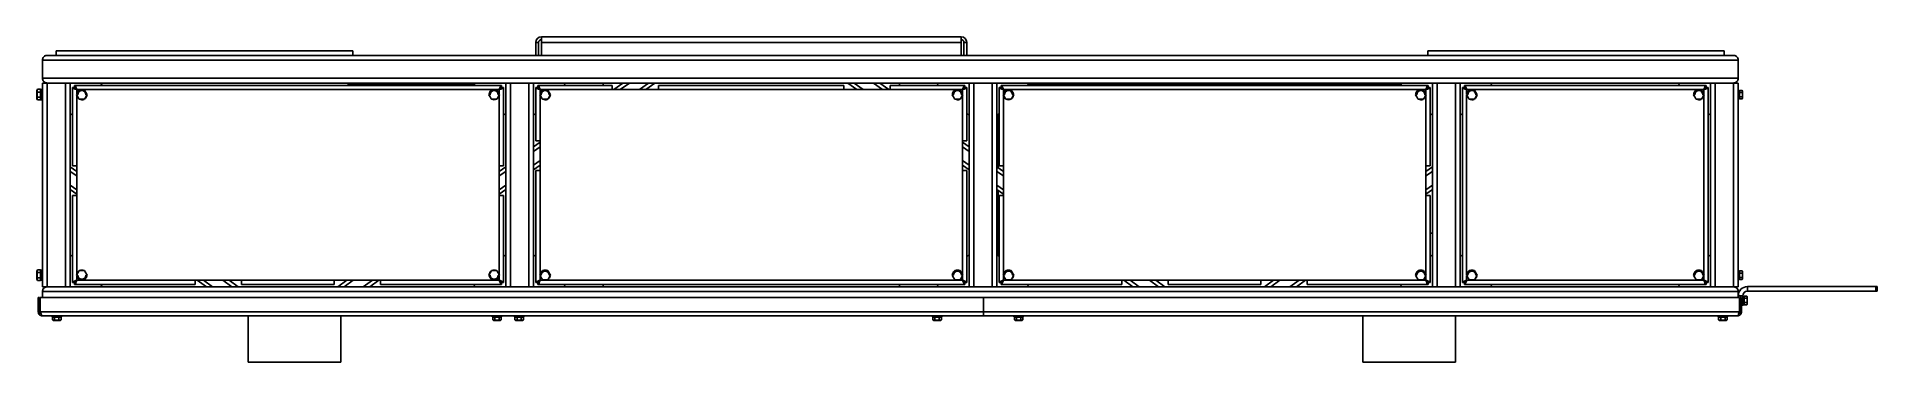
# Paper-space layout '_Superiore' of a CAD drawing. Header units: millimetres. Extents: x -903 to 1083, y -136 to 216.
import ezdxf

# ---------------------------------------------------------------- set-up
doc = ezdxf.new("R2010")
doc.units = ezdxf.units.MM

psp = doc.layouts.new('_Superiore')

# ---------------------------------------------------------------- linework, layer by layer
at = {"color": 7, "linetype": 'Continuous', "lineweight": 25}
for p, q in [((-881.8, 200.7), (-881.8, 195.7)), ((-881.8, 200.7), (-561.8, 200.7)), ((-561.8, 200.7), (-561.8, 195.7)), ((-361.3, 209.7), (-364.3, 209.7)), ((-364.3, 195.7), (-364.3, 209.7)), ((-361.3, 195.7), (-361.3, 209.7)), ((-358.3, 215.7), (94.7, 215.7)), ((-358.3, 215.7), (-358.3, 195.7)), ((-358.3, 209.7), (94.7, 209.7)), ((94.7, 195.7), (94.7, 215.7)), ((100.7, 209.7), (97.7, 209.7)), ((97.7, 209.7), (97.7, 195.7)), ((100.7, 209.7), (100.7, 195.7)), ((598.2, 200.7), (598.2, 195.7)), ((598.2, 200.7), (918.2, 200.7)), ((918.2, 200.7), (918.2, 195.7)), ((-896.8, 190.5), (-896.8, 170.9)), ((-896.8, 190.5), (933.2, 190.5)), ((-891.6, 195.7), (928, 195.7)), ((933.2, 170.9), (933.2, 190.5)), ((-902.9, 157.6), (-902.1, 159)), ((-902.1, 159), (-898.9, 159)), ((-898.9, 147.5), (-898.9, 159)), ((-896.8, 170.9), (933.2, 170.9)), ((-896.8, -54.3), (-896.8, 165.7)), ((-896.8, 165.7), (-265.6, 165.7)), ((-891.6, -54.3), (-891.6, 165.7)), ((-872, -54.3), (-872, 165.7)), ((-866.8, -54.3), (-866.8, 165.7)), ((-864.3, 161), (-864.3, 76.2)), ((-864.3, 161), (-862.8, 161)), ((-401.5, 163.2), (-862.1, 163.2)), ((-862.1, 163.2), (-862.1, 161.7)), ((-831.8, 165.7), (-834.3, 163.2)), ((-566.8, 165.7), (-566.8, 163.7)), ((-429.8, 163.7), (-566.8, 163.7)), ((-429.3, 163.2), (-431.8, 165.7)), ((-401.5, 163.2), (-401.5, 161.7)), ((-399.3, 161), (-400.8, 161)), ((-399.3, 76.2), (-399.3, 161)), ((-396.8, -54.3), (-396.8, 165.7)), ((-391.6, -54.3), (-391.6, 165.7)), ((-372, -54.3), (-372, 165.7)), ((-366.8, -54.3), (-366.8, 165.7)), ((-364.3, 161), (-364.3, 103.2)), ((-364.3, 161), (-362.8, 161)), ((-281.8, 163.2), (-362.1, 163.2)), ((-362.1, 163.2), (-362.1, 161.7)), ((-331.8, 165.7), (-334.3, 163.2)), ((-291.8, 163.2), (-291.8, 165.7)), ((-281.8, 158.7), (-281.8, 163.2)), ((-270.3, 165.7), (-280.1, 158.7)), ((-263.4, 165.7), (-273.2, 158.7)), ((-263.4, 165.7), (-242.8, 165.7)), ((-242.8, 165.7), (-252.6, 158.7)), ((-235.9, 165.7), (-245.7, 158.7)), ((-240.6, 165.7), (-22.9, 165.7)), ((-31.8, 163.2), (-231.8, 163.2)), ((-231.8, 163.2), (-231.8, 158.7)), ((-31.8, 158.7), (-31.8, 163.2)), ((-17.8, 158.7), (-27.6, 165.7)), ((-20.8, 165.7), (-0.1, 165.7)), ((-11, 158.7), (-20.8, 165.7)), ((9.7, 158.7), (-0.1, 165.7)), ((2, 165.7), (933.2, 165.7)), ((16.5, 158.7), (6.8, 165.7)), ((98.5, 163.2), (18.2, 163.2)), ((18.2, 163.2), (18.2, 158.7)), ((28.2, 163.2), (28.2, 165.7)), ((70.7, 163.2), (68.2, 165.7)), ((98.5, 163.2), (98.5, 161.7)), ((100.7, 161), (99.2, 161)), ((100.7, 103.2), (100.7, 161)), ((103.2, -54.3), (103.2, 165.7)), ((108.4, -54.3), (108.4, 165.7)), ((128, -54.3), (128, 165.7)), ((133.2, -54.3), (133.2, 165.7)), ((135.7, 161), (137.2, 161)), ((135.7, 161), (135.7, 76.2)), ((137.9, 163.2), (137.9, 161.7)), ((598.5, 163.2), (137.9, 163.2)), ((168.2, 165.7), (165.7, 163.2)), ((166.2, 163.7), (570.2, 163.7)), ((183.2, 163.2), (183.2, 163.7)), ((203.2, 163.2), (203.2, 163.7)), ((570.7, 163.2), (568.2, 165.7)), ((598.5, 163.2), (598.5, 161.7)), ((600.7, 161), (599.2, 161)), ((600.7, 76.2), (600.7, 161)), ((603.2, -54.3), (603.2, 165.7)), ((608.4, -54.3), (608.4, 165.7)), ((628, -54.3), (628, 165.7)), ((633.2, -54.3), (633.2, 165.7)), ((635.7, 161), (635.7, -49.5)), ((635.7, 161), (637.2, 161)), ((898.5, 163.2), (637.9, 163.2)), ((637.9, 163.2), (637.9, 161.7)), ((668.2, 165.7), (665.7, 163.2)), ((870.7, 163.2), (868.2, 165.7)), ((898.5, 163.2), (898.5, 161.7)), ((900.7, 161), (899.2, 161)), ((900.7, -49.5), (900.7, 161)), ((903.2, -54.3), (903.2, 165.7)), ((908.4, -54.3), (908.4, 165.7)), ((928, -54.3), (928, 165.7)), ((933.2, -54.3), (933.2, 165.7)), ((-902.9, 157.6), (-902.9, 148.9)), ((-902.9, 148.9), (-902.1, 147.5)), ((-902.1, 156.1), (-898.9, 156.1)), ((-902.1, 150.4), (-898.9, 150.4)), ((-902.1, 147.5), (-898.9, 147.5)), ((-898.4, 157.2), (-898.9, 157.2)), ((-898.4, 149.2), (-898.9, 149.2)), ((-898.4, 158.7), (-898.4, 147.7)), ((-896.8, 158.7), (-898.4, 158.7)), ((-896.8, 147.7), (-898.4, 147.7)), ((-858.7, 153.2), (-860, 153.2)), ((-403.8, 158.7), (-859.8, 158.7)), ((-859.8, 158.7), (-859.8, 153.7)), ((-859.8, 152.8), (-859.8, -41.3)), ((-849.9, 153.2), (-848.5, 153.2)), ((-413.7, 153.2), (-415, 153.2)), ((-404.9, 153.2), (-403.5, 153.2)), ((-403.8, 153.7), (-403.8, 158.7)), ((-403.8, -41.3), (-403.8, 152.8)), ((-358.7, 153.2), (-360, 153.2)), ((96.2, 158.7), (-359.8, 158.7)), ((-359.8, 158.7), (-359.8, 153.7)), ((-359.8, 152.8), (-359.8, -41.3)), ((-349.9, 153.2), (-348.5, 153.2)), ((86.3, 153.2), (85, 153.2)), ((95.1, 153.2), (96.5, 153.2)), ((96.2, 153.7), (96.2, 158.7)), ((96.2, -41.3), (96.2, 152.8)), ((141.3, 153.2), (140, 153.2)), ((596.2, 158.7), (140.2, 158.7)), ((140.2, 158.7), (140.2, 153.7)), ((140.2, 152.8), (140.2, -41.3)), ((150.1, 153.2), (151.5, 153.2)), ((586.3, 153.2), (585, 153.2)), ((595.1, 153.2), (596.5, 153.2)), ((596.2, 153.7), (596.2, 158.7)), ((596.2, -41.3), (596.2, 152.8)), ((641.3, 153.2), (640, 153.2)), ((896.2, 158.7), (640.2, 158.7)), ((640.2, 158.7), (640.2, 153.7)), ((640.2, 152.8), (640.2, -41.3)), ((650.1, 153.2), (651.5, 153.2)), ((886.3, 153.2), (885, 153.2)), ((895.1, 153.2), (896.5, 153.2)), ((896.2, 153.7), (896.2, 158.7)), ((896.2, -41.3), (896.2, 152.8)), ((933.2, 158.2), (934, 158.2)), ((933.2, 148.2), (934, 148.2)), ((934, 148.2), (934, 158.2)), ((934, 156.2), (934.5, 156.2)), ((934, 150.2), (934.5, 150.2)), ((934.5, 157.9), (934.5, 148.6)), ((937.5, 157.9), (934.5, 157.9)), ((937.5, 155.6), (934.5, 155.6)), ((937.5, 150.9), (934.5, 150.9)), ((937.5, 148.6), (934.5, 148.6)), ((938, 157), (937.5, 157.9)), ((938, 149.5), (937.5, 148.6)), ((938, 149.5), (938, 157)), ((-864.3, 133.2), (-866.8, 130.7)), ((-396.8, 130.7), (-399.3, 133.2)), ((-364.3, 133.2), (-366.8, 130.7)), ((103.2, 130.7), (100.7, 133.2)), ((135.7, 133.2), (133.2, 130.7)), ((134.7, 74.2), (134.7, 132.2)), ((603.2, 130.7), (600.7, 133.2)), ((635.7, 133.2), (633.2, 130.7)), ((903.2, 130.7), (900.7, 133.2)), ((-359.8, 101.8), (-366.8, 96.8)), ((-364.3, 103.2), (-359.8, 103.2)), ((96.2, 103.2), (100.7, 103.2)), ((103.2, 96.8), (96.2, 101.8)), ((-359.8, 96.9), (-366.8, 91.8)), ((-359.8, 82.1), (-366.8, 77.1)), ((103.2, 91.8), (96.2, 96.9)), ((103.2, 77.1), (96.2, 82.1)), ((-859.8, 70.3), (-866.8, 75.3)), ((-859.8, 65.4), (-866.8, 70.4)), ((-864.3, 76.2), (-859.8, 76.2)), ((-403.8, 76.2), (-399.3, 76.2)), ((-396.8, 75.3), (-403.8, 70.3)), ((-396.8, 70.4), (-403.8, 65.4)), ((-359.8, 77.2), (-366.8, 72.2)), ((-364.3, 71.2), (-364.3, -49.5)), ((-359.8, 71.2), (-364.3, 71.2)), ((103.2, 72.2), (96.2, 77.2)), ((100.7, 71.2), (96.2, 71.2)), ((100.7, -49.5), (100.7, 71.2)), ((140.2, 70.3), (133.2, 75.3)), ((140.2, 65.4), (133.2, 70.4)), ((135.7, 76.2), (140.2, 76.2)), ((596.2, 76.2), (600.7, 76.2)), ((603.2, 75.3), (596.2, 70.3)), ((603.2, 70.4), (596.2, 65.4)), ((-859.8, 50.6), (-866.8, 55.6)), ((-859.8, 45.7), (-866.8, 50.7)), ((-864.3, 44.2), (-864.3, -49.5)), ((-859.8, 44.2), (-864.3, 44.2)), ((-396.8, 55.6), (-403.8, 50.6)), ((-396.8, 50.7), (-403.8, 45.7)), ((-399.3, 44.2), (-403.8, 44.2)), ((-399.3, -49.5), (-399.3, 44.2)), ((140.2, 50.6), (133.2, 55.6)), ((140.2, 45.7), (133.2, 50.7)), ((134.7, -20.8), (134.7, 49.7)), ((135.7, 44.2), (135.7, -49.5)), ((140.2, 44.2), (135.7, 44.2)), ((603.2, 55.6), (596.2, 50.6)), ((603.2, 50.7), (596.2, 45.7)), ((600.7, 44.2), (596.2, 44.2)), ((600.7, -49.5), (600.7, 44.2)), ((135.7, 3.7), (134.7, 3.7)), ((603.2, 3.7), (600.7, 3.7)), ((-866.8, -19.3), (-864.3, -21.8)), ((-399.3, -21.8), (-396.8, -19.3)), ((-366.8, -19.3), (-364.3, -21.8)), ((100.7, -21.8), (103.2, -19.3)), ((133.2, -19.3), (135.7, -21.8)), ((600.7, -21.8), (603.2, -19.3)), ((633.2, -19.3), (635.7, -21.8)), ((900.7, -21.8), (903.2, -19.3)), ((-902.9, -37.4), (-902.1, -36)), ((-902.9, -37.4), (-902.9, -46.1)), ((-902.1, -36), (-898.9, -36)), ((-902.1, -38.9), (-898.9, -38.9)), ((-898.9, -47.5), (-898.9, -36)), ((-898.4, -37.8), (-898.9, -37.8)), ((-896.8, -36.3), (-898.4, -36.3)), ((-898.4, -36.3), (-898.4, -47.3)), ((933.2, -36.8), (934, -36.8)), ((934, -46.8), (934, -36.8)), ((934, -38.8), (934.5, -38.8)), ((934.5, -37.1), (934.5, -46.4)), ((937.5, -37.1), (934.5, -37.1)), ((937.5, -39.4), (934.5, -39.4)), ((938, -38), (937.5, -37.1)), ((938, -45.5), (938, -38)), ((-902.9, -46.1), (-902.1, -47.5)), ((-902.1, -44.6), (-898.9, -44.6)), ((-902.1, -47.5), (-898.9, -47.5)), ((-898.4, -45.8), (-898.9, -45.8)), ((-896.8, -47.3), (-898.4, -47.3)), ((-896.8, -54.3), (-715.2, -54.3)), ((-896.8, -59.5), (933.2, -59.5)), ((-896.8, -59.5), (-896.8, -65.8)), ((-864.3, -49.5), (-862.8, -49.5)), ((-862.1, -51.8), (-862.1, -50.3)), ((-731.8, -51.8), (-862.1, -51.8)), ((-858.7, -41.8), (-860, -41.8)), ((-859.8, -42.2), (-859.8, -47.3)), ((-859.8, -47.3), (-403.8, -47.3)), ((-849.9, -41.8), (-848.5, -41.8)), ((-834.3, -51.8), (-831.8, -54.3)), ((-731.8, -51.8), (-731.8, -47.3)), ((-719.9, -54.3), (-729.7, -47.3)), ((-713.1, -54.3), (-722.8, -47.3)), ((-692.4, -54.3), (-713.1, -54.3)), ((-692.4, -54.3), (-702.2, -47.3)), ((-685.5, -54.3), (-695.3, -47.3)), ((-690.3, -54.3), (-573.2, -54.3)), ((-681.8, -47.3), (-681.8, -51.8)), ((-581.8, -51.8), (-681.8, -51.8)), ((-581.8, -51.8), (-581.8, -47.3)), ((-568.2, -47.3), (-578, -54.3)), ((-561.3, -47.3), (-571.1, -54.3)), ((-550.5, -54.3), (-571.1, -54.3)), ((-540.7, -47.3), (-550.5, -54.3)), ((-548.3, -54.3), (284.8, -54.3)), ((-533.8, -47.3), (-543.6, -54.3)), ((-531.8, -47.3), (-531.8, -51.8)), ((-401.5, -51.8), (-531.8, -51.8)), ((-431.8, -54.3), (-429.3, -51.8)), ((-413.7, -41.8), (-415, -41.8)), ((-404.9, -41.8), (-403.5, -41.8)), ((-403.8, -47.3), (-403.8, -42.2)), ((-401.5, -51.8), (-401.5, -50.3)), ((-399.3, -49.5), (-400.8, -49.5)), ((-364.3, -49.5), (-362.8, -49.5)), ((-362.1, -51.8), (-362.1, -50.3)), ((98.5, -51.8), (-362.1, -51.8)), ((-358.7, -41.8), (-360, -41.8)), ((-359.8, -42.2), (-359.8, -47.3)), ((-359.8, -47.3), (96.2, -47.3)), ((-349.9, -41.8), (-348.5, -41.8)), ((-334.3, -51.8), (-331.8, -54.3)), ((-291.8, -54.3), (-291.8, -51.8)), ((28.2, -54.3), (28.2, -51.8)), ((68.2, -54.3), (70.7, -51.8)), ((86.3, -41.8), (85, -41.8)), ((95.1, -41.8), (96.5, -41.8)), ((96.2, -47.3), (96.2, -42.2)), ((98.5, -51.8), (98.5, -50.3)), ((100.7, -49.5), (99.2, -49.5)), ((135.7, -49.5), (137.2, -49.5)), ((137.9, -51.8), (137.9, -50.3)), ((268.2, -51.8), (137.9, -51.8)), ((141.3, -41.8), (140, -41.8)), ((140.2, -42.2), (140.2, -47.3)), ((140.2, -47.3), (596.2, -47.3)), ((150.1, -41.8), (151.5, -41.8)), ((165.7, -51.8), (168.2, -54.3)), ((268.2, -51.8), (268.2, -47.3)), ((280.1, -54.3), (270.3, -47.3)), ((286.9, -54.3), (277.2, -47.3)), ((307.6, -54.3), (286.9, -54.3)), ((307.6, -54.3), (297.8, -47.3)), ((314.5, -54.3), (304.7, -47.3)), ((309.7, -54.3), (426.8, -54.3)), ((318.2, -47.3), (318.2, -51.8)), ((418.2, -51.8), (318.2, -51.8)), ((418.2, -51.8), (418.2, -47.3)), ((431.8, -47.3), (422, -54.3)), ((438.7, -47.3), (428.9, -54.3)), ((449.5, -54.3), (428.9, -54.3)), ((459.3, -47.3), (449.5, -54.3)), ((451.7, -54.3), (933.2, -54.3)), ((466.2, -47.3), (456.4, -54.3)), ((468.2, -47.3), (468.2, -51.8)), ((598.5, -51.8), (468.2, -51.8)), ((568.2, -54.3), (570.7, -51.8)), ((586.3, -41.8), (585, -41.8)), ((595.1, -41.8), (596.5, -41.8)), ((596.2, -47.3), (596.2, -42.2)), ((598.5, -51.8), (598.5, -50.3)), ((600.7, -49.5), (599.2, -49.5)), ((635.7, -49.5), (637.2, -49.5)), ((637.9, -51.8), (637.9, -50.3)), ((898.5, -51.8), (637.9, -51.8)), ((641.3, -41.8), (640, -41.8)), ((640.2, -42.2), (640.2, -47.3)), ((640.2, -47.3), (896.2, -47.3)), ((650.1, -41.8), (651.5, -41.8)), ((665.7, -51.8), (668.2, -54.3)), ((868.2, -54.3), (870.7, -51.8)), ((886.3, -41.8), (885, -41.8)), ((895.1, -41.8), (896.5, -41.8)), ((896.2, -47.3), (896.2, -42.2)), ((898.5, -51.8), (898.5, -50.3)), ((900.7, -49.5), (899.2, -49.5)), ((933.2, -46.8), (934, -46.8)), ((933.2, -59.5), (933.2, -65.8)), ((934, -44.8), (934.5, -44.8)), ((937.5, -44.1), (934.5, -44.1)), ((937.5, -46.4), (934.5, -46.4)), ((938, -45.5), (937.5, -46.4)), ((943.2, -54.1), (943.2, -59.1)), ((943.2, -54.1), (1083.2, -54.1)), ((943.2, -59.1), (1083.2, -59.1)), ((1081.7, -59.1), (1081.7, -54.1)), ((1083.2, -54.1), (1083.2, -59.1)), ((-901.3, -81.3), (-901.3, -65.8)), ((-899.8, -65.8), (-901.3, -65.8)), ((-899.8, -81.3), (-899.8, -65.8)), ((-899.1, -65.8), (934.5, -65.8)), ((-899.1, -65.8), (-899.1, -81.3)), ((118.7, -65.8), (118.7, -85.8)), ((939, -64.1), (933.2, -64.1)), ((934.5, -81.3), (934.5, -65.8)), ((934.5, -72.6), (935.2, -72.6)), ((935.2, -74.1), (934.5, -74.1)), ((935.2, -65.8), (936.7, -65.8)), ((935.2, -81.3), (935.2, -65.8)), ((936.7, -81.3), (936.7, -65.8)), ((936.7, -72.6), (938.2, -72.6)), ((939, -74.1), (936.7, -74.1)), ((938.2, -74.1), (938.2, -64.1)), ((939, -74.1), (939, -64.1)), ((939, -66.1), (939.5, -66.1)), ((939, -72.1), (939.5, -72.1)), ((939.5, -64.4), (939.5, -73.7)), ((942.5, -64.4), (939.5, -64.4)), ((942.5, -66.7), (939.5, -66.7)), ((942.5, -71.4), (939.5, -71.4)), ((942.5, -73.7), (939.5, -73.7)), ((943, -65.3), (942.5, -64.4)), ((943, -72.8), (942.5, -73.7)), ((943, -72.8), (943, -65.3)), ((-901.3, -81.3), (-899.8, -81.3)), ((-899.1, -81.3), (934.5, -81.3)), ((932.2, -85.8), (-896.8, -85.8)), ((-886.3, -85.8), (-886.3, -86.6)), ((-886.3, -86.6), (-876.3, -86.6)), ((-876.6, -87.1), (-885.9, -87.1)), ((-885.9, -90.1), (-885.9, -87.1)), ((-885, -90.6), (-885.9, -90.1)), ((-885.4, -85.8), (-885.4, -86.6)), ((-885, -90.6), (-877.5, -90.6)), ((-884.3, -86.6), (-884.3, -87.1)), ((-883.6, -90.1), (-883.6, -87.1)), ((-879, -90.1), (-879, -87.1)), ((-878.3, -86.6), (-878.3, -87.1)), ((-877.5, -90.6), (-876.6, -90.1)), ((-876.6, -90.1), (-876.6, -87.1)), ((-876.3, -86.6), (-876.3, -85.8)), ((-674.8, -135.8), (-674.8, -85.8)), ((-574.8, -85.8), (-574.8, -135.8)), ((-411.3, -85.8), (-411.3, -86.6)), ((-411.3, -86.6), (-401.3, -86.6)), ((-401.6, -87.1), (-410.9, -87.1)), ((-410.9, -90.1), (-410.9, -87.1)), ((-410, -90.6), (-410.9, -90.1)), ((-410.4, -85.8), (-410.4, -86.6)), ((-410, -90.6), (-402.5, -90.6)), ((-409.3, -86.6), (-409.3, -87.1)), ((-408.6, -90.1), (-408.6, -87.1)), ((-404, -90.1), (-404, -87.1)), ((-403.3, -86.6), (-403.3, -87.1)), ((-402.5, -90.6), (-401.6, -90.1)), ((-401.6, -90.1), (-401.6, -87.1)), ((-401.3, -86.6), (-401.3, -85.8)), ((-387.3, -85.8), (-387.3, -86.6)), ((-387.3, -86.6), (-377.3, -86.6)), ((-377.6, -87.1), (-386.9, -87.1)), ((-386.9, -90.1), (-386.9, -87.1)), ((-386, -90.6), (-386.9, -90.1)), ((-386.4, -85.8), (-386.4, -86.6)), ((-386, -90.6), (-378.5, -90.6)), ((-385.3, -86.6), (-385.3, -87.1)), ((-384.6, -90.1), (-384.6, -87.1)), ((-380, -90.1), (-380, -87.1)), ((-379.3, -86.6), (-379.3, -87.1)), ((-378.5, -90.6), (-377.6, -90.1)), ((-377.6, -90.1), (-377.6, -87.1)), ((-377.3, -86.6), (-377.3, -85.8)), ((63.7, -85.8), (63.7, -86.6)), ((63.7, -86.6), (73.7, -86.6)), ((73.4, -87.1), (64.1, -87.1)), ((64.1, -90.1), (64.1, -87.1)), ((65, -90.6), (64.1, -90.1)), ((64.6, -85.8), (64.6, -86.6)), ((65, -90.6), (72.5, -90.6)), ((65.7, -86.6), (65.7, -87.1)), ((66.4, -90.1), (66.4, -87.1)), ((71, -90.1), (71, -87.1)), ((71.7, -86.6), (71.7, -87.1)), ((72.5, -90.6), (73.4, -90.1)), ((73.4, -90.1), (73.4, -87.1)), ((73.7, -86.6), (73.7, -85.8)), ((151.7, -85.8), (151.7, -86.6)), ((151.7, -86.6), (161.7, -86.6)), ((161.4, -87.1), (152.1, -87.1)), ((152.1, -90.1), (152.1, -87.1)), ((153, -90.6), (152.1, -90.1)), ((152.6, -85.8), (152.6, -86.6)), ((153, -90.6), (160.5, -90.6)), ((153.7, -86.6), (153.7, -87.1)), ((154.4, -90.1), (154.4, -87.1)), ((159, -90.1), (159, -87.1)), ((159.7, -86.6), (159.7, -87.1)), ((160.5, -90.6), (161.4, -90.1)), ((161.4, -90.1), (161.4, -87.1)), ((161.7, -86.6), (161.7, -85.8)), ((528.2, -85.8), (528.2, -135.8)), ((628.2, -135.8), (628.2, -85.8)), ((911.7, -85.8), (911.7, -86.6)), ((911.7, -86.6), (921.7, -86.6)), ((921.4, -87.1), (912.1, -87.1)), ((912.1, -90.1), (912.1, -87.1)), ((913, -90.6), (912.1, -90.1)), ((912.6, -85.8), (912.6, -86.6)), ((913, -90.6), (920.5, -90.6)), ((913.7, -86.6), (913.7, -87.1)), ((914.4, -90.1), (914.4, -87.1)), ((919, -90.1), (919, -87.1)), ((919.7, -86.6), (919.7, -87.1)), ((920.5, -90.6), (921.4, -90.1)), ((921.4, -90.1), (921.4, -87.1)), ((921.7, -86.6), (921.7, -85.8)), ((936.7, -81.3), (935.2, -81.3)), ((-574.8, -135.8), (-674.8, -135.8)), ((528.2, -135.8), (628.2, -135.8))]:
    psp.add_line(p, q, dxfattribs=at)
at = {"color": 7, "linetype": 'Continuous', "lineweight": 25, "flags": 128}
for points in [[(145.7, 147.7), (144.3, 147.9), (143.5, 148.2)], [(143.6, 158.3), (144.3, 158.6), (145.7, 158.7)], [(145.7, 158.7), (147.2, 158.6), (148, 158.3)], [(147.9, 148.2), (147.2, 147.9), (145.7, 147.7)]]:
    psp.add_lwpolyline(points, dxfattribs=at)
at = {"color": 7, "linetype": 'Continuous', "lineweight": 25}
for centre, radius, start, end in [((-358.3, 209.7), 6, 90, 180), ((-358.3, 209.7), 3, 90, 180), ((94.7, 209.7), 6, 0, 90), ((94.7, 209.7), 3, 0, 90), ((-854.3, 153.2), 5.5, 127.4937, 172.1802), ((-854.3, 153.2), 4.39, 0, 180), ((-854.3, 153.2), 5.5, 65.5154, 113.664), ((-854.3, 153.2), 5.5, 245.5154, 293.664), ((-854.3, 153.2), 5.5, 307.4937, 352.1802), ((-409.3, 153.2), 5.5, 127.4937, 172.1802), ((-409.3, 153.2), 4.39, 0, 180), ((-409.3, 153.2), 5.5, 65.38, 114.62), ((-409.3, 153.2), 5.5, 245.38, 294.62), ((-409.3, 153.2), 5.5, 307.4937, 352.1802), ((-354.3, 153.2), 5.5, 127.4937, 172.1802), ((-354.3, 153.2), 4.39, 0, 180), ((-354.3, 153.2), 5.5, 65.5154, 113.664), ((-354.3, 153.2), 5.5, 245.5154, 293.664), ((-354.3, 153.2), 5.5, 307.4937, 352.1802), ((90.7, 153.2), 5.5, 127.4937, 172.1802), ((90.7, 153.2), 4.39, 0, 180), ((90.7, 153.2), 5.5, 65.5154, 113.664), ((90.7, 153.2), 5.5, 245.5154, 293.664), ((90.7, 153.2), 5.5, 307.4937, 352.1802), ((145.7, 153.2), 5.5, 127.1366, 172.6382), ((145.7, 153.2), 5.5, 188.0338, 232.2185), ((145.7, 153.2), 4.39, 0, 180), ((145.7, 153.2), 5.5, 8.0338, 52.2185), ((145.7, 153.2), 5.5, 307.1366, 352.6382), ((590.7, 153.2), 5.5, 127.4937, 172.1802), ((590.7, 153.2), 4.39, 0, 180), ((590.7, 153.2), 5.5, 65.5154, 113.664), ((590.7, 153.2), 5.5, 245.5154, 293.664), ((590.7, 153.2), 5.5, 307.4937, 352.1802), ((645.7, 153.2), 5.5, 127.4937, 172.1802), ((645.7, 153.2), 4.39, 0, 180), ((645.7, 153.2), 5.5, 65.5154, 113.664), ((645.7, 153.2), 5.5, 245.5154, 293.664), ((645.7, 153.2), 5.5, 307.4937, 352.1802), ((890.7, 153.2), 5.5, 127.4937, 172.1802), ((890.7, 153.2), 4.39, 0, 180), ((890.7, 153.2), 5.5, 65.5154, 113.664), ((890.7, 153.2), 5.5, 245.5154, 293.664), ((890.7, 153.2), 5.5, 307.4937, 352.1802), ((-854.3, -41.8), 5.5, 127.4937, 172.1802), ((-854.3, -41.8), 5.5, 65.5154, 113.664), ((-409.3, -41.8), 5.5, 127.4937, 172.1802), ((-409.3, -41.8), 5.5, 65.5154, 113.664), ((-354.3, -41.8), 5.5, 127.4937, 172.1802), ((-354.3, -41.8), 4.39, 0, 180), ((-354.3, -41.8), 5.5, 65.38, 114.62), ((90.7, -41.8), 5.5, 127.4937, 172.1802), ((90.7, -41.8), 4.39, 0, 180), ((90.7, -41.8), 5.5, 65.5154, 113.664), ((145.7, -41.8), 5.5, 127.4937, 172.1802), ((145.7, -41.8), 4.39, 0, 180), ((145.7, -41.8), 5.5, 65.5154, 113.664), ((590.7, -41.8), 5.5, 127.4937, 172.1802), ((590.7, -41.8), 4.39, 0, 180), ((590.7, -41.8), 5.5, 65.5154, 113.664), ((645.7, -41.8), 5.5, 127.4937, 172.1802), ((645.7, -41.8), 4.39, 0, 180), ((645.7, -41.8), 5.5, 65.38, 114.62), ((890.7, -41.8), 5.5, 127.4937, 172.1802), ((890.7, -41.8), 4.39, 0, 180), ((890.7, -41.8), 5.5, 65.5154, 113.664), ((-854.3, -41.8), 4.39, 180, 0), ((-854.3, -41.8), 5.5, 245.5154, 293.664), ((-854.3, -41.8), 5.5, 307.4937, 352.1802), ((-409.3, -41.8), 4.39, 180, 0), ((-409.3, -41.8), 5.5, 245.5154, 293.664), ((-409.3, -41.8), 5.5, 307.4937, 352.1802), ((-354.3, -41.8), 5.5, 245.38, 294.62), ((-354.3, -41.8), 5.5, 307.4937, 352.1802), ((90.7, -41.8), 5.5, 245.5154, 293.664), ((90.7, -41.8), 5.5, 307.4937, 352.1802), ((145.7, -41.8), 5.5, 245.5154, 293.664), ((145.7, -41.8), 5.5, 307.4937, 352.1802), ((590.7, -41.8), 5.5, 245.5154, 293.664), ((590.7, -41.8), 5.5, 307.4937, 352.1802), ((645.7, -41.8), 5.5, 245.38, 294.62), ((645.7, -41.8), 5.5, 307.4937, 352.1802), ((890.7, -41.8), 5.5, 245.5154, 293.664), ((890.7, -41.8), 5.5, 307.4937, 352.1802), ((943.2, -64.1), 10, 90, 180), ((943.2, -64.1), 5, 90, 180)]:
    psp.add_arc(centre, radius, start, end, dxfattribs=at)
for points, knots in [([(-891.6, 195.7), (-892, 195.7), (-893, 195.6), (-894.4, 195), (-895.5, 194), (-896.3, 192.9), (-896.7, 191.7), (-896.7, 190.9), (-896.8, 190.5)], [0, 0, 0, 0, 0.204354, 0.415712, 0.616815, 0.759332, 0.886228, 1, 1, 1, 1]), ([(-896.8, 190.5), (-896.7, 191), (-896.6, 192.1), (-895.9, 193.5), (-894.8, 194.7), (-893.3, 195.6), (-892.1, 195.7), (-891.6, 195.7)], [0, 0, 0, 0, 0.146754, 0.316126, 0.510248, 0.757793, 1, 1, 1, 1]), ([(928, 195.7), (928.5, 195.7), (929.5, 195.6), (930.9, 195), (932, 194), (932.7, 192.9), (933.2, 191.7), (933.2, 190.9), (933.2, 190.5)], [0, 0, 0, 0, 0.204354, 0.415712, 0.616815, 0.759332, 0.886228, 1, 1, 1, 1]), ([(933.2, 190.5), (933.2, 191), (933.1, 192.1), (932.4, 193.5), (931.3, 194.7), (929.7, 195.6), (928.6, 195.7), (928, 195.7)], [0, 0, 0, 0, 0.146754, 0.316126, 0.510248, 0.757793, 1, 1, 1, 1]), ([(-902.1, 156.1), (-902.3, 156.6), (-902.7, 157.6), (-902.3, 158.5), (-902.1, 159)], [0, 0, 0, 0, 0.499067, 1, 1, 1, 1]), ([(-896.8, 170.9), (-896.7, 170.5), (-896.6, 169.4), (-895.9, 168), (-894.8, 166.7), (-893.3, 165.9), (-892.1, 165.8), (-891.6, 165.7)], [0, 0, 0, 0, 0.146754, 0.316126, 0.510248, 0.757793, 1, 1, 1, 1]), ([(-891.6, 165.7), (-892, 165.8), (-893, 165.9), (-894.4, 166.5), (-895.5, 167.5), (-896.3, 168.6), (-896.7, 169.8), (-896.7, 170.6), (-896.8, 170.9)], [0, 0, 0, 0, 0.204354, 0.415712, 0.616815, 0.759332, 0.886228, 1, 1, 1, 1]), ([(-270.3, 165.7), (-270.3, 165.7), (-270.2, 165.7), (-269.8, 165.7), (-269.2, 165.7), (-267.9, 165.7), (-265.9, 165.7), (-264.3, 165.7), (-263.4, 165.7)], [0, 0, 0, 0, 0.085005, 0.180816, 0.291502, 0.418244, 0.70617, 1, 1, 1, 1]), ([(-242.8, 165.7), (-241.9, 165.7), (-240.2, 165.7), (-238.3, 165.7), (-237, 165.7), (-236.4, 165.7), (-236, 165.7), (-235.9, 165.7), (-235.9, 165.7)], [0, 0, 0, 0, 0.29383, 0.581756, 0.708498, 0.819184, 0.914995, 1, 1, 1, 1]), ([(-27.6, 165.7), (-27.6, 165.7), (-27.6, 165.7), (-27.1, 165.7), (-26.5, 165.7), (-25.2, 165.7), (-23.3, 165.7), (-21.6, 165.7), (-20.8, 165.7)], [0, 0, 0, 0, 0.085005, 0.180816, 0.291502, 0.418244, 0.70617, 1, 1, 1, 1]), ([(-0.1, 165.7), (0.7, 165.7), (2.4, 165.7), (4.4, 165.7), (5.6, 165.7), (6.3, 165.7), (6.7, 165.7), (6.7, 165.7), (6.8, 165.7)], [0, 0, 0, 0, 0.29383, 0.581756, 0.708498, 0.819184, 0.914995, 1, 1, 1, 1]), ([(933.2, 170.9), (933.2, 170.5), (933.1, 169.4), (932.4, 168), (931.3, 166.7), (929.7, 165.9), (928.6, 165.8), (928, 165.7)], [0, 0, 0, 0, 0.146754, 0.316126, 0.510248, 0.757793, 1, 1, 1, 1]), ([(928, 165.7), (928.5, 165.8), (929.5, 165.9), (930.9, 166.5), (932, 167.5), (932.7, 168.6), (933.2, 169.8), (933.2, 170.6), (933.2, 170.9)], [0, 0, 0, 0, 0.204354, 0.415712, 0.616815, 0.759332, 0.886228, 1, 1, 1, 1]), ([(-902.1, 150.4), (-902.3, 151.3), (-902.7, 153.2), (-902.3, 155.2), (-902.1, 156.1)], [0, 0, 0, 0, 0.500137, 1, 1, 1, 1]), ([(-902.1, 147.5), (-902.3, 148), (-902.7, 148.9), (-902.3, 149.9), (-902.1, 150.4)], [0, 0, 0, 0, 0.499067, 1, 1, 1, 1]), ([(-857.1, 158.2), (-857.6, 157.4), (-858.6, 155.7), (-859.6, 154.1), (-860, 153.2)], [0, 0, 0, 0, 0.499067, 1, 1, 1, 1]), ([(-860, 153.2), (-859.6, 152.4), (-858.6, 150.7), (-857.6, 149.1), (-857.1, 148.2)], [0, 0, 0, 0, 0.499067, 1, 1, 1, 1]), ([(-851.4, 158.2), (-852.3, 158.2), (-854.3, 158.2), (-856.2, 158.2), (-857.1, 158.2)], [0, 0, 0, 0, 0.500137, 1, 1, 1, 1]), ([(-857.1, 148.2), (-856.2, 148.2), (-854.3, 148.2), (-852.3, 148.2), (-851.4, 148.2)], [0, 0, 0, 0, 0.499863, 1, 1, 1, 1]), ([(-848.5, 153.2), (-849, 154.1), (-849.9, 155.7), (-850.9, 157.4), (-851.4, 158.2)], [0, 0, 0, 0, 0.499067, 1, 1, 1, 1]), ([(-851.4, 148.2), (-850.9, 149.1), (-849.9, 150.7), (-849, 152.4), (-848.5, 153.2)], [0, 0, 0, 0, 0.4990672, 1, 1, 1, 1]), ([(-412.1, 158.2), (-412.6, 157.4), (-413.6, 155.7), (-414.6, 154.1), (-415, 153.2)], [0, 0, 0, 0, 0.499067, 1, 1, 1, 1]), ([(-415, 153.2), (-414.6, 152.4), (-413.6, 150.7), (-412.6, 149.1), (-412.1, 148.2)], [0, 0, 0, 0, 0.499067, 1, 1, 1, 1]), ([(-406.4, 158.2), (-407.3, 158.2), (-409.3, 158.2), (-411.2, 158.2), (-412.1, 158.2)], [0, 0, 0, 0, 0.500137, 1, 1, 1, 1]), ([(-412.1, 148.2), (-411.2, 148.2), (-409.3, 148.2), (-407.3, 148.2), (-406.4, 148.2)], [0, 0, 0, 0, 0.499863, 1, 1, 1, 1]), ([(-403.5, 153.2), (-404, 154.1), (-404.9, 155.7), (-405.9, 157.4), (-406.4, 158.2)], [0, 0, 0, 0, 0.499067, 1, 1, 1, 1]), ([(-406.4, 148.2), (-405.9, 149.1), (-404.9, 150.7), (-404, 152.4), (-403.5, 153.2)], [0, 0, 0, 0, 0.4990672, 1, 1, 1, 1]), ([(-357.1, 158.2), (-357.6, 157.4), (-358.6, 155.7), (-359.6, 154.1), (-360, 153.2)], [0, 0, 0, 0, 0.499067, 1, 1, 1, 1]), ([(-360, 153.2), (-359.6, 152.4), (-358.6, 150.7), (-357.6, 149.1), (-357.1, 148.2)], [0, 0, 0, 0, 0.499067, 1, 1, 1, 1]), ([(-351.4, 158.2), (-352.3, 158.2), (-354.3, 158.2), (-356.2, 158.2), (-357.1, 158.2)], [0, 0, 0, 0, 0.500137, 1, 1, 1, 1]), ([(-357.1, 148.2), (-356.2, 148.2), (-354.3, 148.2), (-352.3, 148.2), (-351.4, 148.2)], [0, 0, 0, 0, 0.499863, 1, 1, 1, 1]), ([(-348.5, 153.2), (-349, 154.1), (-349.9, 155.7), (-350.9, 157.4), (-351.4, 158.2)], [0, 0, 0, 0, 0.499067, 1, 1, 1, 1]), ([(-351.4, 148.2), (-350.9, 149.1), (-349.9, 150.7), (-349, 152.4), (-348.5, 153.2)], [0, 0, 0, 0, 0.4990672, 1, 1, 1, 1]), ([(87.9, 158.2), (87.4, 157.4), (86.4, 155.7), (85.4, 154.1), (85, 153.2)], [0, 0, 0, 0, 0.499067, 1, 1, 1, 1]), ([(85, 153.2), (85.4, 152.4), (86.4, 150.7), (87.4, 149.1), (87.9, 148.2)], [0, 0, 0, 0, 0.499067, 1, 1, 1, 1]), ([(93.6, 158.2), (92.7, 158.2), (90.7, 158.2), (88.8, 158.2), (87.9, 158.2)], [0, 0, 0, 0, 0.500137, 1, 1, 1, 1]), ([(87.9, 148.2), (88.8, 148.2), (90.7, 148.2), (92.7, 148.2), (93.6, 148.2)], [0, 0, 0, 0, 0.499863, 1, 1, 1, 1]), ([(96.5, 153.2), (96, 154.1), (95.1, 155.7), (94.1, 157.4), (93.6, 158.2)], [0, 0, 0, 0, 0.499067, 1, 1, 1, 1]), ([(93.6, 148.2), (94.1, 149.1), (95.1, 150.7), (96, 152.4), (96.5, 153.2)], [0, 0, 0, 0, 0.4990672, 1, 1, 1, 1]), ([(142.9, 158.2), (142.4, 157.4), (141.4, 155.7), (140.4, 154.1), (140, 153.2)], [0, 0, 0, 0, 0.499067, 1, 1, 1, 1]), ([(140, 153.2), (140.4, 152.4), (141.4, 150.7), (142.4, 149.1), (142.9, 148.2)], [0, 0, 0, 0, 0.499067, 1, 1, 1, 1]), ([(148.6, 158.2), (147.7, 158.2), (145.7, 158.2), (143.8, 158.2), (142.9, 158.2)], [0, 0, 0, 0, 0.500137, 1, 1, 1, 1]), ([(142.9, 148.2), (143.8, 148.2), (145.7, 148.2), (147.7, 148.2), (148.6, 148.2)], [0, 0, 0, 0, 0.499863, 1, 1, 1, 1]), ([(151.5, 153.2), (151, 154.1), (150.1, 155.7), (149.1, 157.4), (148.6, 158.2)], [0, 0, 0, 0, 0.499067, 1, 1, 1, 1]), ([(148.6, 148.2), (149.1, 149.1), (150.1, 150.7), (151, 152.4), (151.5, 153.2)], [0, 0, 0, 0, 0.4990672, 1, 1, 1, 1]), ([(587.9, 158.2), (587.4, 157.4), (586.4, 155.7), (585.4, 154.1), (585, 153.2)], [0, 0, 0, 0, 0.499067, 1, 1, 1, 1]), ([(585, 153.2), (585.4, 152.4), (586.4, 150.7), (587.4, 149.1), (587.9, 148.2)], [0, 0, 0, 0, 0.499067, 1, 1, 1, 1]), ([(593.6, 158.2), (592.7, 158.2), (590.7, 158.2), (588.8, 158.2), (587.9, 158.2)], [0, 0, 0, 0, 0.500137, 1, 1, 1, 1]), ([(587.9, 148.2), (588.8, 148.2), (590.7, 148.2), (592.7, 148.2), (593.6, 148.2)], [0, 0, 0, 0, 0.499863, 1, 1, 1, 1]), ([(596.5, 153.2), (596, 154.1), (595.1, 155.7), (594.1, 157.4), (593.6, 158.2)], [0, 0, 0, 0, 0.499067, 1, 1, 1, 1]), ([(593.6, 148.2), (594.1, 149.1), (595.1, 150.7), (596, 152.4), (596.5, 153.2)], [0, 0, 0, 0, 0.4990672, 1, 1, 1, 1]), ([(642.9, 158.2), (642.4, 157.4), (641.4, 155.7), (640.4, 154.1), (640, 153.2)], [0, 0, 0, 0, 0.499067, 1, 1, 1, 1]), ([(640, 153.2), (640.4, 152.4), (641.4, 150.7), (642.4, 149.1), (642.9, 148.2)], [0, 0, 0, 0, 0.499067, 1, 1, 1, 1]), ([(648.6, 158.2), (647.7, 158.2), (645.7, 158.2), (643.8, 158.2), (642.9, 158.2)], [0, 0, 0, 0, 0.500137, 1, 1, 1, 1]), ([(642.9, 148.2), (643.8, 148.2), (645.7, 148.2), (647.7, 148.2), (648.6, 148.2)], [0, 0, 0, 0, 0.499863, 1, 1, 1, 1]), ([(651.5, 153.2), (651, 154.1), (650.1, 155.7), (649.1, 157.4), (648.6, 158.2)], [0, 0, 0, 0, 0.499067, 1, 1, 1, 1]), ([(648.6, 148.2), (649.1, 149.1), (650.1, 150.7), (651, 152.4), (651.5, 153.2)], [0, 0, 0, 0, 0.4990672, 1, 1, 1, 1]), ([(887.9, 158.2), (887.4, 157.4), (886.4, 155.7), (885.4, 154.1), (885, 153.2)], [0, 0, 0, 0, 0.499067, 1, 1, 1, 1]), ([(885, 153.2), (885.4, 152.4), (886.4, 150.7), (887.4, 149.1), (887.9, 148.2)], [0, 0, 0, 0, 0.499067, 1, 1, 1, 1]), ([(893.6, 158.2), (892.7, 158.2), (890.7, 158.2), (888.8, 158.2), (887.9, 158.2)], [0, 0, 0, 0, 0.500137, 1, 1, 1, 1]), ([(887.9, 148.2), (888.8, 148.2), (890.7, 148.2), (892.7, 148.2), (893.6, 148.2)], [0, 0, 0, 0, 0.499863, 1, 1, 1, 1]), ([(896.5, 153.2), (896, 154.1), (895.1, 155.7), (894.1, 157.4), (893.6, 158.2)], [0, 0, 0, 0, 0.499067, 1, 1, 1, 1]), ([(893.6, 148.2), (894.1, 149.1), (895.1, 150.7), (896, 152.4), (896.5, 153.2)], [0, 0, 0, 0, 0.4990672, 1, 1, 1, 1]), ([(937.5, 157.9), (937.7, 157.5), (938.1, 156.7), (937.7, 155.9), (937.5, 155.6)], [0, 0, 0, 0, 0.499067, 1, 1, 1, 1]), ([(937.5, 155.6), (937.7, 154.8), (938.1, 153.2), (937.7, 151.7), (937.5, 150.9)], [0, 0, 0, 0, 0.500142, 1, 1, 1, 1]), ([(937.5, 150.9), (937.7, 150.6), (938.1, 149.8), (937.7, 149), (937.5, 148.6)], [0, 0, 0, 0, 0.499067, 1, 1, 1, 1]), ([(-366.8, 91.8), (-366.8, 92.5), (-366.8, 93.9), (-366.8, 95.6), (-366.8, 96.6), (-366.8, 96.7), (-366.8, 96.8)], [0, 0, 0, 0, 0.294936, 0.595376, 0.810635, 1, 1, 1, 1]), ([(103.2, 96.8), (103.2, 96.7), (103.2, 96.6), (103.2, 96), (103.2, 94.9), (103.2, 93.5), (103.2, 92.4), (103.2, 91.8)], [0, 0, 0, 0, 0.158956, 0.336544, 0.531225, 0.770397, 1, 1, 1, 1]), ([(-866.8, 70.4), (-866.8, 71.1), (-866.8, 72.5), (-866.8, 74.1), (-866.8, 75.1), (-866.8, 75.3), (-866.8, 75.3)], [0, 0, 0, 0, 0.294936, 0.595376, 0.810635, 1, 1, 1, 1]), ([(-396.8, 75.3), (-396.8, 75.3), (-396.8, 75.2), (-396.8, 74.5), (-396.8, 73.5), (-396.8, 72), (-396.8, 70.9), (-396.8, 70.4)], [0, 0, 0, 0, 0.158956, 0.336544, 0.531225, 0.770397, 1, 1, 1, 1]), ([(-366.8, 72.2), (-366.8, 72.2), (-366.8, 72.3), (-366.8, 72.9), (-366.8, 74), (-366.8, 75.5), (-366.8, 76.6), (-366.8, 77.1)], [0, 0, 0, 0, 0.158956, 0.336544, 0.531225, 0.770397, 1, 1, 1, 1]), ([(103.2, 77.1), (103.2, 76.4), (103.2, 75), (103.2, 73.4), (103.2, 72.3), (103.2, 72.2), (103.2, 72.2)], [0, 0, 0, 0, 0.294936, 0.595376, 0.810635, 1, 1, 1, 1]), ([(133.2, 70.4), (133.2, 71.1), (133.2, 72.5), (133.2, 74.1), (133.2, 75.1), (133.2, 75.3), (133.2, 75.3)], [0, 0, 0, 0, 0.294936, 0.595376, 0.810635, 1, 1, 1, 1]), ([(603.2, 75.3), (603.2, 75.3), (603.2, 75.2), (603.2, 74.5), (603.2, 73.5), (603.2, 72), (603.2, 70.9), (603.2, 70.4)], [0, 0, 0, 0, 0.158956, 0.3365435, 0.5312249, 0.7703965, 1, 1, 1, 1]), ([(-866.8, 50.7), (-866.8, 50.8), (-866.8, 50.8), (-866.8, 51.5), (-866.8, 52.6), (-866.8, 54), (-866.8, 55.1), (-866.8, 55.6)], [0, 0, 0, 0, 0.158956, 0.336544, 0.531225, 0.770397, 1, 1, 1, 1]), ([(-396.8, 55.6), (-396.8, 55), (-396.8, 53.6), (-396.8, 51.9), (-396.8, 50.9), (-396.8, 50.8), (-396.8, 50.7)], [0, 0, 0, 0, 0.294936, 0.595376, 0.810635, 1, 1, 1, 1]), ([(133.2, 50.7), (133.2, 50.8), (133.2, 50.8), (133.2, 51.5), (133.2, 52.6), (133.2, 54), (133.2, 55.1), (133.2, 55.6)], [0, 0, 0, 0, 0.158956, 0.336544, 0.531225, 0.770397, 1, 1, 1, 1]), ([(603.2, 55.6), (603.2, 55), (603.2, 53.6), (603.2, 51.9), (603.2, 50.9), (603.2, 50.8), (603.2, 50.7)], [0, 0, 0, 0, 0.2949363, 0.5953756, 0.8106349, 1, 1, 1, 1]), ([(-902.1, -38.9), (-902.3, -38.4), (-902.7, -37.4), (-902.3, -36.5), (-902.1, -36)], [0, 0, 0, 0, 0.499067, 1, 1, 1, 1]), ([(-902.1, -44.6), (-902.3, -43.7), (-902.7, -41.8), (-902.3, -39.8), (-902.1, -38.9)], [0, 0, 0, 0, 0.500137, 1, 1, 1, 1]), ([(-857.1, -36.8), (-857.6, -37.6), (-858.6, -39.3), (-859.6, -40.9), (-860, -41.8)], [0, 0, 0, 0, 0.499067, 1, 1, 1, 1]), ([(-851.4, -36.8), (-852.3, -36.8), (-854.3, -36.8), (-856.2, -36.8), (-857.1, -36.8)], [0, 0, 0, 0, 0.500137, 1, 1, 1, 1]), ([(-848.5, -41.8), (-849, -40.9), (-849.9, -39.3), (-850.9, -37.6), (-851.4, -36.8)], [0, 0, 0, 0, 0.499067, 1, 1, 1, 1]), ([(-412.1, -36.8), (-412.6, -37.6), (-413.6, -39.3), (-414.6, -40.9), (-415, -41.8)], [0, 0, 0, 0, 0.499067, 1, 1, 1, 1]), ([(-406.4, -36.8), (-407.3, -36.8), (-409.3, -36.8), (-411.2, -36.8), (-412.1, -36.8)], [0, 0, 0, 0, 0.500137, 1, 1, 1, 1]), ([(-403.5, -41.8), (-404, -40.9), (-404.9, -39.3), (-405.9, -37.6), (-406.4, -36.8)], [0, 0, 0, 0, 0.499067, 1, 1, 1, 1]), ([(-357.1, -36.8), (-357.6, -37.6), (-358.6, -39.3), (-359.6, -40.9), (-360, -41.8)], [0, 0, 0, 0, 0.499067, 1, 1, 1, 1]), ([(-351.4, -36.8), (-352.3, -36.8), (-354.3, -36.8), (-356.2, -36.8), (-357.1, -36.8)], [0, 0, 0, 0, 0.500137, 1, 1, 1, 1]), ([(-348.5, -41.8), (-349, -40.9), (-349.9, -39.3), (-350.9, -37.6), (-351.4, -36.8)], [0, 0, 0, 0, 0.499067, 1, 1, 1, 1]), ([(87.9, -36.8), (87.4, -37.6), (86.4, -39.3), (85.4, -40.9), (85, -41.8)], [0, 0, 0, 0, 0.499067, 1, 1, 1, 1]), ([(93.6, -36.8), (92.7, -36.8), (90.7, -36.8), (88.8, -36.8), (87.9, -36.8)], [0, 0, 0, 0, 0.500137, 1, 1, 1, 1]), ([(96.5, -41.8), (96, -40.9), (95.1, -39.3), (94.1, -37.6), (93.6, -36.8)], [0, 0, 0, 0, 0.499067, 1, 1, 1, 1]), ([(142.9, -36.8), (142.4, -37.6), (141.4, -39.3), (140.4, -40.9), (140, -41.8)], [0, 0, 0, 0, 0.499067, 1, 1, 1, 1]), ([(148.6, -36.8), (147.7, -36.8), (145.7, -36.8), (143.8, -36.8), (142.9, -36.8)], [0, 0, 0, 0, 0.500137, 1, 1, 1, 1]), ([(151.5, -41.8), (151, -40.9), (150.1, -39.3), (149.1, -37.6), (148.6, -36.8)], [0, 0, 0, 0, 0.499067, 1, 1, 1, 1]), ([(587.9, -36.8), (587.4, -37.6), (586.4, -39.3), (585.4, -40.9), (585, -41.8)], [0, 0, 0, 0, 0.499067, 1, 1, 1, 1]), ([(593.6, -36.8), (592.7, -36.8), (590.7, -36.8), (588.8, -36.8), (587.9, -36.8)], [0, 0, 0, 0, 0.500137, 1, 1, 1, 1]), ([(596.5, -41.8), (596, -40.9), (595.1, -39.3), (594.1, -37.6), (593.6, -36.8)], [0, 0, 0, 0, 0.499067, 1, 1, 1, 1]), ([(642.9, -36.8), (642.4, -37.6), (641.4, -39.3), (640.4, -40.9), (640, -41.8)], [0, 0, 0, 0, 0.499067, 1, 1, 1, 1]), ([(648.6, -36.8), (647.7, -36.8), (645.7, -36.8), (643.8, -36.8), (642.9, -36.8)], [0, 0, 0, 0, 0.500137, 1, 1, 1, 1]), ([(651.5, -41.8), (651, -40.9), (650.1, -39.3), (649.1, -37.6), (648.6, -36.8)], [0, 0, 0, 0, 0.499067, 1, 1, 1, 1]), ([(887.9, -36.8), (887.4, -37.6), (886.4, -39.3), (885.4, -40.9), (885, -41.8)], [0, 0, 0, 0, 0.499067, 1, 1, 1, 1]), ([(893.6, -36.8), (892.7, -36.8), (890.7, -36.8), (888.8, -36.8), (887.9, -36.8)], [0, 0, 0, 0, 0.500137, 1, 1, 1, 1]), ([(896.5, -41.8), (896, -40.9), (895.1, -39.3), (894.1, -37.6), (893.6, -36.8)], [0, 0, 0, 0, 0.499067, 1, 1, 1, 1]), ([(937.5, -37.1), (937.7, -37.5), (938.1, -38.3), (937.7, -39.1), (937.5, -39.4)], [0, 0, 0, 0, 0.499067, 1, 1, 1, 1]), ([(937.5, -39.4), (937.7, -40.2), (938.1, -41.8), (937.7, -43.3), (937.5, -44.1)], [0, 0, 0, 0, 0.500142, 1, 1, 1, 1]), ([(-902.1, -47.5), (-902.3, -47), (-902.7, -46.1), (-902.3, -45.1), (-902.1, -44.6)], [0, 0, 0, 0, 0.499067, 1, 1, 1, 1]), ([(-896.8, -59.5), (-896.7, -59), (-896.6, -57.9), (-895.9, -56.5), (-894.8, -55.3), (-893.3, -54.4), (-892.1, -54.3), (-891.6, -54.3)], [0, 0, 0, 0, 0.146754, 0.316126, 0.510248, 0.757793, 1, 1, 1, 1]), ([(-891.6, -54.3), (-892, -54.3), (-893, -54.4), (-894.4, -55), (-895.5, -56), (-896.3, -57.1), (-896.7, -58.3), (-896.7, -59.1), (-896.8, -59.5)], [0, 0, 0, 0, 0.204354, 0.415712, 0.616815, 0.759332, 0.886228, 1, 1, 1, 1]), ([(-860, -41.8), (-859.6, -42.6), (-858.6, -44.3), (-857.6, -45.9), (-857.1, -46.8)], [0, 0, 0, 0, 0.499067, 1, 1, 1, 1]), ([(-857.1, -46.8), (-856.2, -46.8), (-854.3, -46.8), (-852.3, -46.8), (-851.4, -46.8)], [0, 0, 0, 0, 0.499863, 1, 1, 1, 1]), ([(-851.4, -46.8), (-850.9, -45.9), (-849.9, -44.3), (-849, -42.6), (-848.5, -41.8)], [0, 0, 0, 0, 0.4990672, 1, 1, 1, 1]), ([(-713.1, -54.3), (-713.9, -54.3), (-715.6, -54.3), (-717.6, -54.3), (-718.8, -54.3), (-719.5, -54.3), (-719.9, -54.3), (-719.9, -54.3), (-719.9, -54.3)], [0, 0, 0, 0, 0.29383, 0.581756, 0.708498, 0.819184, 0.914995, 1, 1, 1, 1]), ([(-685.5, -54.3), (-685.6, -54.3), (-685.6, -54.3), (-686, -54.3), (-686.7, -54.3), (-687.9, -54.3), (-689.9, -54.3), (-691.6, -54.3), (-692.4, -54.3)], [0, 0, 0, 0, 0.085005, 0.180816, 0.291502, 0.418244, 0.70617, 1, 1, 1, 1]), ([(-571.1, -54.3), (-572, -54.3), (-573.6, -54.3), (-575.6, -54.3), (-576.8, -54.3), (-577.5, -54.3), (-577.9, -54.3), (-578, -54.3), (-578, -54.3)], [0, 0, 0, 0, 0.29383, 0.581756, 0.708498, 0.819184, 0.914995, 1, 1, 1, 1]), ([(-543.6, -54.3), (-543.6, -54.3), (-543.7, -54.3), (-544.1, -54.3), (-544.7, -54.3), (-546, -54.3), (-547.9, -54.3), (-549.6, -54.3), (-550.5, -54.3)], [0, 0, 0, 0, 0.085005, 0.180816, 0.291502, 0.418244, 0.70617, 1, 1, 1, 1]), ([(-415, -41.8), (-414.6, -42.6), (-413.6, -44.3), (-412.6, -45.9), (-412.1, -46.8)], [0, 0, 0, 0, 0.499067, 1, 1, 1, 1]), ([(-412.1, -46.8), (-411.2, -46.8), (-409.3, -46.8), (-407.3, -46.8), (-406.4, -46.8)], [0, 0, 0, 0, 0.499863, 1, 1, 1, 1]), ([(-406.4, -46.8), (-405.9, -45.9), (-404.9, -44.3), (-404, -42.6), (-403.5, -41.8)], [0, 0, 0, 0, 0.4990672, 1, 1, 1, 1]), ([(-360, -41.8), (-359.6, -42.6), (-358.6, -44.3), (-357.6, -45.9), (-357.1, -46.8)], [0, 0, 0, 0, 0.499067, 1, 1, 1, 1]), ([(-357.1, -46.8), (-356.2, -46.8), (-354.3, -46.8), (-352.3, -46.8), (-351.4, -46.8)], [0, 0, 0, 0, 0.499863, 1, 1, 1, 1]), ([(-351.4, -46.8), (-350.9, -45.9), (-349.9, -44.3), (-349, -42.6), (-348.5, -41.8)], [0, 0, 0, 0, 0.4990672, 1, 1, 1, 1]), ([(85, -41.8), (85.4, -42.6), (86.4, -44.3), (87.4, -45.9), (87.9, -46.8)], [0, 0, 0, 0, 0.499067, 1, 1, 1, 1]), ([(87.9, -46.8), (88.8, -46.8), (90.7, -46.8), (92.7, -46.8), (93.6, -46.8)], [0, 0, 0, 0, 0.499863, 1, 1, 1, 1]), ([(93.6, -46.8), (94.1, -45.9), (95.1, -44.3), (96, -42.6), (96.5, -41.8)], [0, 0, 0, 0, 0.4990672, 1, 1, 1, 1]), ([(140, -41.8), (140.4, -42.6), (141.4, -44.3), (142.4, -45.9), (142.9, -46.8)], [0, 0, 0, 0, 0.499067, 1, 1, 1, 1]), ([(142.9, -46.8), (143.8, -46.8), (145.7, -46.8), (147.7, -46.8), (148.6, -46.8)], [0, 0, 0, 0, 0.499863, 1, 1, 1, 1]), ([(148.6, -46.8), (149.1, -45.9), (150.1, -44.3), (151, -42.6), (151.5, -41.8)], [0, 0, 0, 0, 0.4990672, 1, 1, 1, 1]), ([(286.9, -54.3), (286.1, -54.3), (284.4, -54.3), (282.4, -54.3), (281.2, -54.3), (280.5, -54.3), (280.1, -54.3), (280.1, -54.3), (280.1, -54.3)], [0, 0, 0, 0, 0.29383, 0.581756, 0.708498, 0.819184, 0.914995, 1, 1, 1, 1]), ([(314.5, -54.3), (314.4, -54.3), (314.4, -54.3), (314, -54.3), (313.3, -54.3), (312.1, -54.3), (310.1, -54.3), (308.4, -54.3), (307.6, -54.3)], [0, 0, 0, 0, 0.085005, 0.180816, 0.291502, 0.418244, 0.70617, 1, 1, 1, 1]), ([(428.9, -54.3), (428, -54.3), (426.4, -54.3), (424.4, -54.3), (423.2, -54.3), (422.5, -54.3), (422.1, -54.3), (422, -54.3), (422, -54.3)], [0, 0, 0, 0, 0.29383, 0.581756, 0.708498, 0.819184, 0.914995, 1, 1, 1, 1]), ([(456.4, -54.3), (456.4, -54.3), (456.3, -54.3), (455.9, -54.3), (455.3, -54.3), (454, -54.3), (452.1, -54.3), (450.4, -54.3), (449.5, -54.3)], [0, 0, 0, 0, 0.085005, 0.180816, 0.291502, 0.418244, 0.70617, 1, 1, 1, 1]), ([(585, -41.8), (585.4, -42.6), (586.4, -44.3), (587.4, -45.9), (587.9, -46.8)], [0, 0, 0, 0, 0.499067, 1, 1, 1, 1]), ([(587.9, -46.8), (588.8, -46.8), (590.7, -46.8), (592.7, -46.8), (593.6, -46.8)], [0, 0, 0, 0, 0.499863, 1, 1, 1, 1]), ([(593.6, -46.8), (594.1, -45.9), (595.1, -44.3), (596, -42.6), (596.5, -41.8)], [0, 0, 0, 0, 0.4990672, 1, 1, 1, 1]), ([(640, -41.8), (640.4, -42.6), (641.4, -44.3), (642.4, -45.9), (642.9, -46.8)], [0, 0, 0, 0, 0.499067, 1, 1, 1, 1]), ([(642.9, -46.8), (643.8, -46.8), (645.7, -46.8), (647.7, -46.8), (648.6, -46.8)], [0, 0, 0, 0, 0.499863, 1, 1, 1, 1]), ([(648.6, -46.8), (649.1, -45.9), (650.1, -44.3), (651, -42.6), (651.5, -41.8)], [0, 0, 0, 0, 0.4990672, 1, 1, 1, 1]), ([(885, -41.8), (885.4, -42.6), (886.4, -44.3), (887.4, -45.9), (887.9, -46.8)], [0, 0, 0, 0, 0.499067, 1, 1, 1, 1]), ([(887.9, -46.8), (888.8, -46.8), (890.7, -46.8), (892.7, -46.8), (893.6, -46.8)], [0, 0, 0, 0, 0.499863, 1, 1, 1, 1]), ([(893.6, -46.8), (894.1, -45.9), (895.1, -44.3), (896, -42.6), (896.5, -41.8)], [0, 0, 0, 0, 0.4990672, 1, 1, 1, 1]), ([(933.2, -59.5), (933.2, -59), (933.1, -57.9), (932.4, -56.5), (931.3, -55.3), (929.7, -54.4), (928.6, -54.3), (928, -54.3)], [0, 0, 0, 0, 0.146754, 0.316126, 0.510248, 0.757793, 1, 1, 1, 1]), ([(928, -54.3), (928.5, -54.3), (929.5, -54.4), (930.9, -55), (932, -56), (932.7, -57.1), (933.2, -58.3), (933.2, -59.1), (933.2, -59.5)], [0, 0, 0, 0, 0.204354, 0.415712, 0.616815, 0.759332, 0.886228, 1, 1, 1, 1]), ([(937.5, -44.1), (937.7, -44.4), (938.1, -45.2), (937.7, -46), (937.5, -46.4)], [0, 0, 0, 0, 0.499067, 1, 1, 1, 1]), ([(942.5, -64.4), (942.7, -64.8), (943.1, -65.6), (942.7, -66.4), (942.5, -66.7)], [0, 0, 0, 0, 0.499067, 1, 1, 1, 1]), ([(942.5, -66.7), (942.7, -67.5), (943.1, -69.1), (942.7, -70.6), (942.5, -71.4)], [0, 0, 0, 0, 0.500142, 1, 1, 1, 1]), ([(942.5, -71.4), (942.7, -71.7), (943.1, -72.5), (942.7, -73.3), (942.5, -73.7)], [0, 0, 0, 0, 0.499067, 1, 1, 1, 1]), ([(-899.8, -81.3), (-899.7, -81.6), (-899.6, -82.4), (-899, -83.4), (-898.4, -83.7), (-898.1, -83.9)], [0, 0, 0, 0, 0.359996, 0.719991, 1, 1, 1, 1]), ([(-883.6, -90.1), (-884, -90.2), (-884.7, -90.6), (-885.5, -90.2), (-885.9, -90.1)], [0, 0, 0, 0, 0.499067, 1, 1, 1, 1]), ([(-879, -90.1), (-879.7, -90.2), (-881.3, -90.6), (-882.8, -90.2), (-883.6, -90.1)], [0, 0, 0, 0, 0.500142, 1, 1, 1, 1]), ([(-876.6, -90.1), (-877, -90.2), (-877.8, -90.6), (-878.6, -90.2), (-879, -90.1)], [0, 0, 0, 0, 0.499067, 1, 1, 1, 1]), ([(-408.6, -90.1), (-409, -90.2), (-409.7, -90.6), (-410.5, -90.2), (-410.9, -90.1)], [0, 0, 0, 0, 0.499067, 1, 1, 1, 1]), ([(-404, -90.1), (-404.7, -90.2), (-406.3, -90.6), (-407.8, -90.2), (-408.6, -90.1)], [0, 0, 0, 0, 0.500142, 1, 1, 1, 1]), ([(-401.6, -90.1), (-402, -90.2), (-402.8, -90.6), (-403.6, -90.2), (-404, -90.1)], [0, 0, 0, 0, 0.499067, 1, 1, 1, 1]), ([(-384.6, -90.1), (-385, -90.2), (-385.7, -90.6), (-386.5, -90.2), (-386.9, -90.1)], [0, 0, 0, 0, 0.499067, 1, 1, 1, 1]), ([(-380, -90.1), (-380.7, -90.2), (-382.3, -90.6), (-383.8, -90.2), (-384.6, -90.1)], [0, 0, 0, 0, 0.500142, 1, 1, 1, 1]), ([(-377.6, -90.1), (-378, -90.2), (-378.8, -90.6), (-379.6, -90.2), (-380, -90.1)], [0, 0, 0, 0, 0.499067, 1, 1, 1, 1]), ([(66.4, -90.1), (66, -90.2), (65.3, -90.6), (64.5, -90.2), (64.1, -90.1)], [0, 0, 0, 0, 0.499067, 1, 1, 1, 1]), ([(71, -90.1), (70.3, -90.2), (68.7, -90.6), (67.2, -90.2), (66.4, -90.1)], [0, 0, 0, 0, 0.500142, 1, 1, 1, 1]), ([(73.4, -90.1), (73, -90.2), (72.2, -90.6), (71.4, -90.2), (71, -90.1)], [0, 0, 0, 0, 0.499067, 1, 1, 1, 1]), ([(154.4, -90.1), (154, -90.2), (153.3, -90.6), (152.5, -90.2), (152.1, -90.1)], [0, 0, 0, 0, 0.499067, 1, 1, 1, 1]), ([(159, -90.1), (158.3, -90.2), (156.7, -90.6), (155.2, -90.2), (154.4, -90.1)], [0, 0, 0, 0, 0.500142, 1, 1, 1, 1]), ([(161.4, -90.1), (161, -90.2), (160.2, -90.6), (159.4, -90.2), (159, -90.1)], [0, 0, 0, 0, 0.499067, 1, 1, 1, 1]), ([(914.4, -90.1), (914, -90.2), (913.3, -90.6), (912.5, -90.2), (912.1, -90.1)], [0, 0, 0, 0, 0.499067, 1, 1, 1, 1]), ([(919, -90.1), (918.3, -90.2), (916.7, -90.6), (915.2, -90.2), (914.4, -90.1)], [0, 0, 0, 0, 0.500142, 1, 1, 1, 1]), ([(921.4, -90.1), (921, -90.2), (920.2, -90.6), (919.4, -90.2), (919, -90.1)], [0, 0, 0, 0, 0.499067, 1, 1, 1, 1]), ([(933.6, -83.9), (933.9, -83.7), (934.5, -83.4), (935.1, -82.4), (935.2, -81.6), (935.2, -81.3)], [0, 0, 0, 0, 0.280009, 0.640004, 1, 1, 1, 1])]:
    psp.add_open_spline(points, degree=3, knots=knots, dxfattribs=at)
for points in [[(-864.3, 161), (-864.2, 160.8), (-864.1, 160.5), (-863, 159.9), (-861.5, 159.3), (-860.4, 158.9), (-859.8, 158.7)], [(-862.8, 161), (-862.7, 160.8), (-862.6, 160.5), (-861.9, 159.9), (-860.9, 159.3), (-860.2, 158.9), (-859.8, 158.7)], [(-859.8, 158.7), (-860, 159.3), (-860.3, 160.5), (-860.9, 162), (-861.5, 163), (-861.9, 163.2), (-862.1, 163.2)], [(-859.8, 158.7), (-860, 159.1), (-860.3, 159.9), (-860.9, 160.9), (-861.5, 161.6), (-861.9, 161.7), (-862.1, 161.7)], [(-401.5, 163.2), (-401.7, 163.2), (-402, 163), (-402.6, 162), (-403.2, 160.5), (-403.6, 159.3), (-403.8, 158.7)], [(-401.5, 161.7), (-401.7, 161.7), (-402, 161.6), (-402.6, 160.9), (-403.2, 159.9), (-403.6, 159.1), (-403.8, 158.7)], [(-403.8, 158.7), (-403.2, 158.9), (-402, 159.3), (-400.5, 159.9), (-399.5, 160.5), (-399.3, 160.8), (-399.3, 161)], [(-403.8, 158.7), (-403.4, 158.9), (-402.6, 159.3), (-401.6, 159.9), (-400.9, 160.5), (-400.8, 160.8), (-400.8, 161)], [(-364.3, 161), (-364.2, 160.8), (-364.1, 160.5), (-363, 159.9), (-361.5, 159.3), (-360.4, 158.9), (-359.8, 158.7)], [(-362.8, 161), (-362.7, 160.8), (-362.6, 160.5), (-361.9, 159.9), (-360.9, 159.3), (-360.2, 158.9), (-359.8, 158.7)], [(-359.8, 158.7), (-360, 159.3), (-360.3, 160.5), (-360.9, 162), (-361.5, 163), (-361.9, 163.2), (-362.1, 163.2)], [(-359.8, 158.7), (-360, 159.1), (-360.3, 159.9), (-360.9, 160.9), (-361.5, 161.6), (-361.9, 161.7), (-362.1, 161.7)], [(98.5, 163.2), (98.3, 163.2), (98, 163), (97.4, 162), (96.8, 160.5), (96.4, 159.3), (96.2, 158.7)], [(98.5, 161.7), (98.3, 161.7), (98, 161.6), (97.4, 160.9), (96.8, 159.9), (96.4, 159.1), (96.2, 158.7)], [(96.2, 158.7), (96.8, 158.9), (98, 159.3), (99.5, 159.9), (100.5, 160.5), (100.7, 160.8), (100.7, 161)], [(96.2, 158.7), (96.6, 158.9), (97.4, 159.3), (98.4, 159.9), (99.1, 160.5), (99.2, 160.8), (99.2, 161)], [(135.7, 161), (135.8, 160.8), (135.9, 160.5), (137, 159.9), (138.5, 159.3), (139.6, 158.9), (140.2, 158.7)], [(137.2, 161), (137.3, 160.8), (137.4, 160.5), (138.1, 159.9), (139.1, 159.3), (139.8, 158.9), (140.2, 158.7)], [(140.2, 158.7), (140, 159.3), (139.7, 160.5), (139.1, 162), (138.5, 163), (138.1, 163.2), (137.9, 163.2)], [(140.2, 158.7), (140, 159.1), (139.7, 159.9), (139.1, 160.9), (138.5, 161.6), (138.1, 161.7), (137.9, 161.7)], [(598.5, 163.2), (598.3, 163.2), (598, 163), (597.4, 162), (596.8, 160.5), (596.4, 159.3), (596.2, 158.7)], [(598.5, 161.7), (598.3, 161.7), (598, 161.6), (597.4, 160.9), (596.8, 159.9), (596.4, 159.1), (596.2, 158.7)], [(596.2, 158.7), (596.8, 158.9), (598, 159.3), (599.5, 159.9), (600.5, 160.5), (600.7, 160.8), (600.7, 161)], [(596.2, 158.7), (596.6, 158.9), (597.4, 159.3), (598.4, 159.9), (599.1, 160.5), (599.2, 160.8), (599.2, 161)], [(635.7, 161), (635.8, 160.8), (635.9, 160.5), (637, 159.9), (638.5, 159.3), (639.6, 158.9), (640.2, 158.7)], [(637.2, 161), (637.3, 160.8), (637.4, 160.5), (638.1, 159.9), (639.1, 159.3), (639.8, 158.9), (640.2, 158.7)], [(640.2, 158.7), (640, 159.3), (639.7, 160.5), (639.1, 162), (638.5, 163), (638.1, 163.2), (637.9, 163.2)], [(640.2, 158.7), (640, 159.1), (639.7, 159.9), (639.1, 160.9), (638.5, 161.6), (638.1, 161.7), (637.9, 161.7)], [(898.5, 163.2), (898.3, 163.2), (898, 163), (897.4, 162), (896.8, 160.5), (896.4, 159.3), (896.2, 158.7)], [(898.5, 161.7), (898.3, 161.7), (898, 161.6), (897.4, 160.9), (896.8, 159.9), (896.4, 159.1), (896.2, 158.7)], [(896.2, 158.7), (896.8, 158.9), (898, 159.3), (899.5, 159.9), (900.5, 160.5), (900.7, 160.8), (900.7, 161)], [(896.2, 158.7), (896.6, 158.9), (897.4, 159.3), (898.4, 159.9), (899.1, 160.5), (899.2, 160.8), (899.2, 161)], [(-859.8, -47.3), (-860.4, -47.4), (-861.5, -47.8), (-863, -48.4), (-864.1, -49), (-864.2, -49.4), (-864.3, -49.5)], [(-859.8, -47.3), (-860.2, -47.4), (-860.9, -47.8), (-861.9, -48.4), (-862.6, -49), (-862.7, -49.4), (-862.8, -49.5)], [(-862.1, -51.8), (-861.9, -51.7), (-861.5, -51.6), (-860.9, -50.5), (-860.3, -49), (-860, -47.8), (-859.8, -47.3)], [(-862.1, -50.3), (-861.9, -50.2), (-861.5, -50.1), (-860.9, -49.4), (-860.3, -48.4), (-860, -47.6), (-859.8, -47.3)], [(-399.3, -49.5), (-399.3, -49.4), (-399.5, -49), (-400.5, -48.4), (-402, -47.8), (-403.2, -47.4), (-403.8, -47.3)], [(-403.8, -47.3), (-403.6, -47.8), (-403.2, -49), (-402.6, -50.5), (-402, -51.6), (-401.7, -51.7), (-401.5, -51.8)], [(-400.8, -49.5), (-400.8, -49.4), (-400.9, -49), (-401.6, -48.4), (-402.6, -47.8), (-403.4, -47.4), (-403.8, -47.3)], [(-403.8, -47.3), (-403.6, -47.6), (-403.2, -48.4), (-402.6, -49.4), (-402, -50.1), (-401.7, -50.2), (-401.5, -50.3)], [(-359.8, -47.3), (-360.4, -47.4), (-361.5, -47.8), (-363, -48.4), (-364.1, -49), (-364.2, -49.4), (-364.3, -49.5)], [(-359.8, -47.3), (-360.2, -47.4), (-360.9, -47.8), (-361.9, -48.4), (-362.6, -49), (-362.7, -49.4), (-362.8, -49.5)], [(-362.1, -51.8), (-361.9, -51.7), (-361.5, -51.6), (-360.9, -50.5), (-360.3, -49), (-360, -47.8), (-359.8, -47.3)], [(-362.1, -50.3), (-361.9, -50.2), (-361.5, -50.1), (-360.9, -49.4), (-360.3, -48.4), (-360, -47.6), (-359.8, -47.3)], [(100.7, -49.5), (100.7, -49.4), (100.5, -49), (99.5, -48.4), (98, -47.8), (96.8, -47.4), (96.2, -47.3)], [(96.2, -47.3), (96.4, -47.8), (96.8, -49), (97.4, -50.5), (98, -51.6), (98.3, -51.7), (98.5, -51.8)], [(96.2, -47.3), (96.4, -47.6), (96.8, -48.4), (97.4, -49.4), (98, -50.1), (98.3, -50.2), (98.5, -50.3)], [(99.2, -49.5), (99.2, -49.4), (99.1, -49), (98.4, -48.4), (97.4, -47.8), (96.6, -47.4), (96.2, -47.3)], [(140.2, -47.3), (139.6, -47.4), (138.5, -47.8), (137, -48.4), (135.9, -49), (135.8, -49.4), (135.7, -49.5)], [(140.2, -47.3), (139.8, -47.4), (139.1, -47.8), (138.1, -48.4), (137.4, -49), (137.3, -49.4), (137.2, -49.5)], [(137.9, -51.8), (138.1, -51.7), (138.5, -51.6), (139.1, -50.5), (139.7, -49), (140, -47.8), (140.2, -47.3)], [(137.9, -50.3), (138.1, -50.2), (138.5, -50.1), (139.1, -49.4), (139.7, -48.4), (140, -47.6), (140.2, -47.3)], [(600.7, -49.5), (600.7, -49.4), (600.5, -49), (599.5, -48.4), (598, -47.8), (596.8, -47.4), (596.2, -47.3)], [(596.2, -47.3), (596.4, -47.8), (596.8, -49), (597.4, -50.5), (598, -51.6), (598.3, -51.7), (598.5, -51.8)], [(596.2, -47.3), (596.4, -47.6), (596.8, -48.4), (597.4, -49.4), (598, -50.1), (598.3, -50.2), (598.5, -50.3)], [(599.2, -49.5), (599.2, -49.4), (599.1, -49), (598.4, -48.4), (597.4, -47.8), (596.6, -47.4), (596.2, -47.3)], [(640.2, -47.3), (639.6, -47.4), (638.5, -47.8), (637, -48.4), (635.9, -49), (635.8, -49.4), (635.7, -49.5)], [(640.2, -47.3), (639.8, -47.4), (639.1, -47.8), (638.1, -48.4), (637.4, -49), (637.3, -49.4), (637.2, -49.5)], [(637.9, -51.8), (638.1, -51.7), (638.5, -51.6), (639.1, -50.5), (639.7, -49), (640, -47.8), (640.2, -47.3)], [(637.9, -50.3), (638.1, -50.2), (638.5, -50.1), (639.1, -49.4), (639.7, -48.4), (640, -47.6), (640.2, -47.3)], [(900.7, -49.5), (900.7, -49.4), (900.5, -49), (899.5, -48.4), (898, -47.8), (896.8, -47.4), (896.2, -47.3)], [(899.2, -49.5), (899.2, -49.4), (899.1, -49), (898.4, -48.4), (897.4, -47.8), (896.6, -47.4), (896.2, -47.3)], [(896.2, -47.3), (896.4, -47.8), (896.8, -49), (897.4, -50.5), (898, -51.6), (898.3, -51.7), (898.5, -51.8)], [(896.2, -47.3), (896.4, -47.6), (896.8, -48.4), (897.4, -49.4), (898, -50.1), (898.3, -50.2), (898.5, -50.3)], [(-901.3, -81.3), (-901.2, -81.8), (-901.1, -83), (-900, -84.5), (-898.5, -85.6), (-897.4, -85.7), (-896.8, -85.8)], [(-896.8, -85.8), (-897, -85.7), (-897.3, -85.6), (-897.9, -84.5), (-898.5, -83), (-898.9, -81.8), (-899.1, -81.3)], [(934.5, -81.3), (934.3, -81.8), (934, -83), (933.4, -84.5), (932.8, -85.6), (932.4, -85.7), (932.2, -85.8)], [(932.2, -85.8), (932.8, -85.7), (934, -85.6), (935.5, -84.5), (936.5, -83), (936.7, -81.8), (936.7, -81.3)]]:
    psp.add_open_spline(points, degree=3, dxfattribs=at)

doc.saveas('drawing.dxf')
